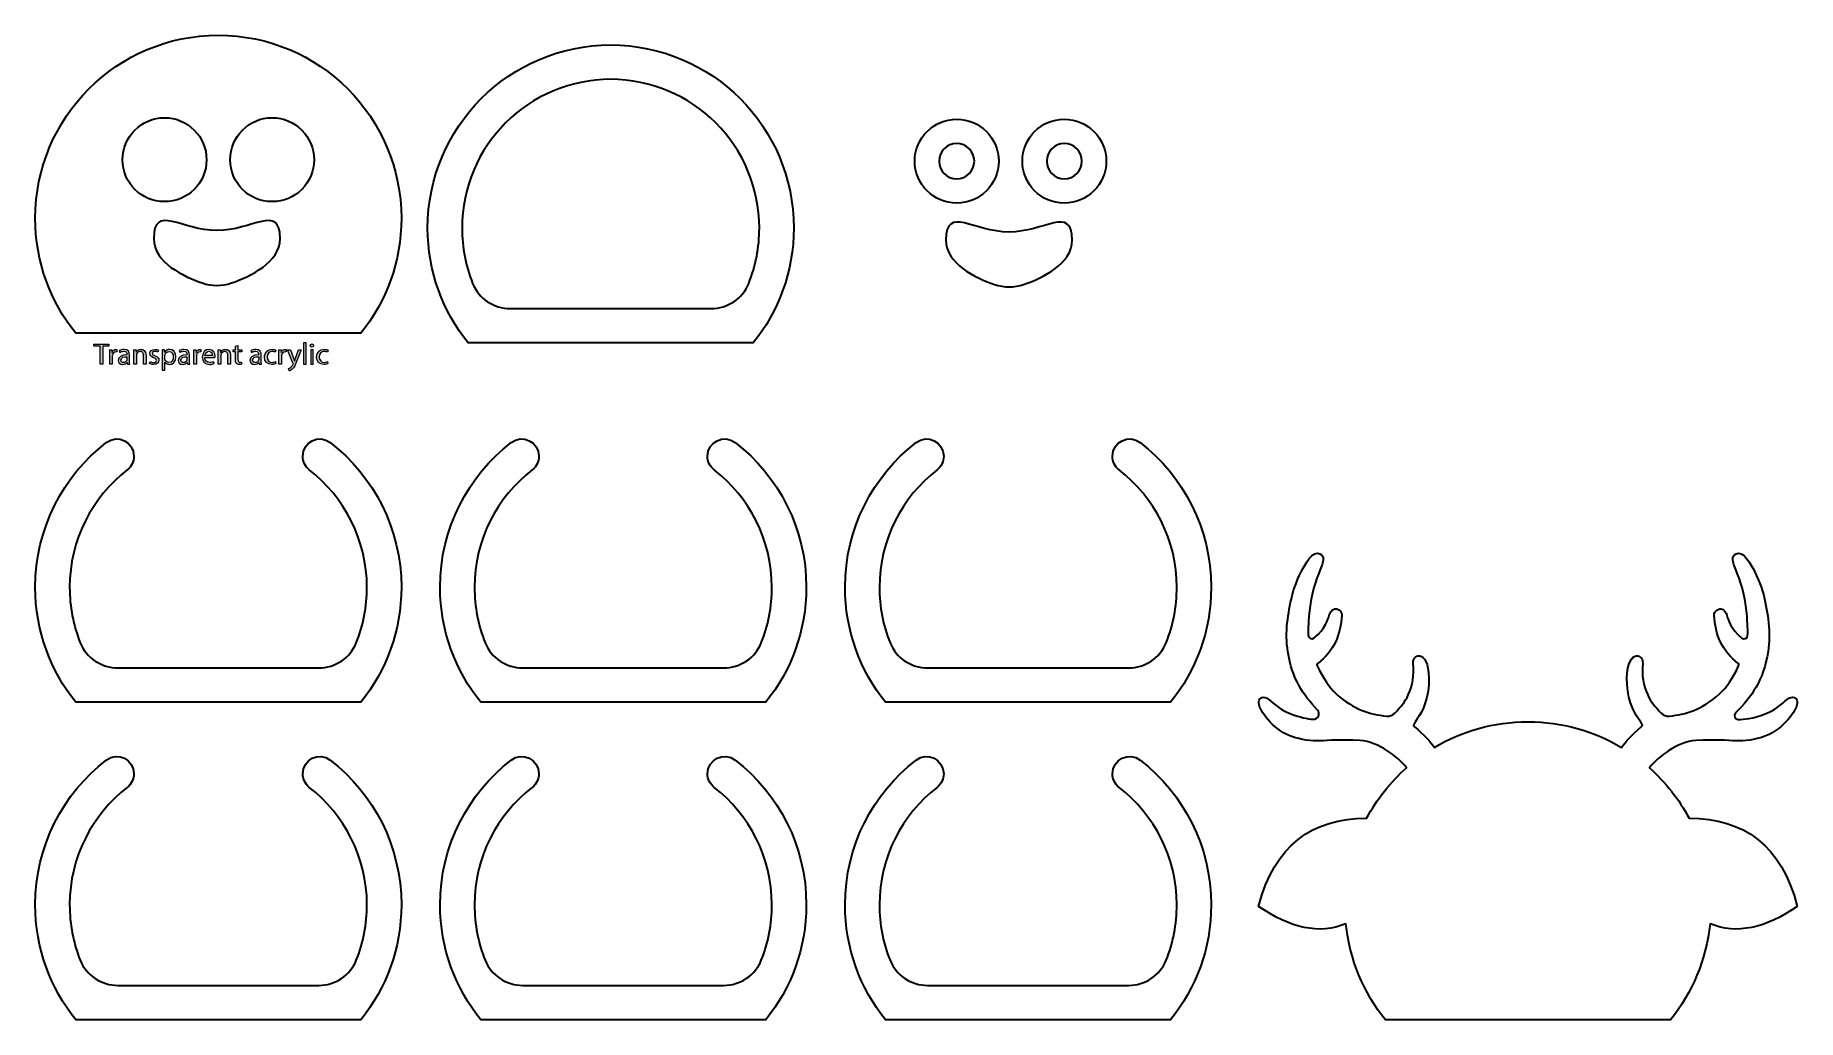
# Model space of a CAD drawing. Header units: inches. Extents: x 0.5 to 19.7, y -11.3 to -0.6.
import ezdxf

# ---------------------------------------------------------------- set-up
doc = ezdxf.new("R2010")
doc.units = ezdxf.units.IN
doc.header["$MEASUREMENT"] = 0
doc.layers.add('_U+0421_U+043B_U+043E_U+0439 1', color=7, linetype='Continuous')

# ---------------------------------------------------------------- blocks, each defined once
blk = doc.blocks.new('block 2')
at = {"layer": '_U+0421_U+043B_U+043E_U+0439 1', "lineweight": 0}
for points, knots in [([(1.506, -4.106), (1.506, -4.12), (1.507, -4.133), (1.509, -4.144), (1.509, -4.144), (1.483, -4.144), (1.483, -4.144), (1.483, -4.144), (1.48, -4.124), (1.48, -4.124), (1.48, -4.124), (1.479, -4.124), (1.479, -4.124), (1.471, -4.136), (1.454, -4.147), (1.431, -4.147), (1.399, -4.147), (1.383, -4.125), (1.383, -4.102), (1.383, -4.064), (1.417, -4.043), (1.478, -4.043), (1.478, -4.043), (1.478, -4.04), (1.478, -4.04), (1.478, -4.027), (1.474, -4.003), (1.442, -4.003), (1.427, -4.003), (1.412, -4.008), (1.401, -4.015), (1.401, -4.015), (1.394, -3.996), (1.394, -3.996), (1.407, -3.988), (1.426, -3.982), (1.446, -3.982), (1.494, -3.982), (1.506, -4.015), (1.506, -4.047), (1.506, -4.047), (1.506, -4.106), (1.506, -4.106)], [0, 0, 0, 0, 1, 1, 1, 2, 2, 2, 3, 3, 3, 4, 4, 4, 5, 5, 5, 6, 6, 6, 7, 7, 7, 8, 8, 8, 9, 9, 9, 10, 10, 10, 11, 11, 11, 12, 12, 12, 13, 13, 13, 14, 14, 14, 14]), ([(1.478, -4.063), (1.447, -4.062), (1.411, -4.068), (1.411, -4.099), (1.411, -4.117), (1.424, -4.126), (1.439, -4.126), (1.459, -4.126), (1.472, -4.113), (1.477, -4.1), (1.478, -4.097), (1.478, -4.094), (1.478, -4.091), (1.478, -4.091), (1.478, -4.063), (1.478, -4.063)], [0, 0, 0, 0, 1, 1, 1, 2, 2, 2, 3, 3, 3, 4, 4, 4, 5, 5, 5, 5])]:
    blk.add_open_spline(points, degree=3, knots=knots, dxfattribs=at)
blk = doc.blocks.new('block 3')
at = {"layer": '_U+0421_U+043B_U+043E_U+0439 1', "lineweight": 0}
for points, knots in [([(2.013, -4.062), (2.013, -4.119), (1.978, -4.147), (1.941, -4.147), (1.92, -4.147), (1.902, -4.138), (1.893, -4.123), (1.893, -4.123), (1.892, -4.123), (1.892, -4.123), (1.892, -4.123), (1.892, -4.209), (1.892, -4.209), (1.892, -4.209), (1.863, -4.209), (1.863, -4.209), (1.863, -4.209), (1.863, -4.037), (1.863, -4.037), (1.863, -4.017), (1.863, -4.001), (1.862, -3.986), (1.862, -3.986), (1.888, -3.986), (1.888, -3.986), (1.888, -3.986), (1.889, -4.013), (1.889, -4.013), (1.889, -4.013), (1.89, -4.013), (1.89, -4.013), (1.902, -3.994), (1.92, -3.982), (1.946, -3.982), (1.984, -3.982), (2.013, -4.014), (2.013, -4.062)], [0, 0, 0, 0, 1, 1, 1, 2, 2, 2, 3, 3, 3, 4, 4, 4, 5, 5, 5, 6, 6, 6, 7, 7, 7, 8, 8, 8, 9, 9, 9, 10, 10, 10, 11, 11, 11, 12, 12, 12, 12]), ([(1.984, -4.064), (1.984, -4.032), (1.968, -4.005), (1.937, -4.005), (1.918, -4.005), (1.899, -4.019), (1.894, -4.041), (1.893, -4.044), (1.892, -4.048), (1.892, -4.052), (1.892, -4.052), (1.892, -4.079), (1.892, -4.079), (1.892, -4.084), (1.893, -4.088), (1.893, -4.091), (1.898, -4.111), (1.916, -4.125), (1.936, -4.125), (1.967, -4.125), (1.984, -4.1), (1.984, -4.064)], [0, 0, 0, 0, 1, 1, 1, 2, 2, 2, 3, 3, 3, 4, 4, 4, 5, 5, 5, 6, 6, 6, 7, 7, 7, 7])]:
    blk.add_open_spline(points, degree=3, knots=knots, dxfattribs=at)
blk = doc.blocks.new('block 4')
at = {"layer": '_U+0421_U+043B_U+043E_U+0439 1', "lineweight": 0}
for points, knots in [([(2.161, -4.106), (2.161, -4.12), (2.161, -4.133), (2.163, -4.144), (2.163, -4.144), (2.137, -4.144), (2.137, -4.144), (2.137, -4.144), (2.135, -4.124), (2.135, -4.124), (2.135, -4.124), (2.134, -4.124), (2.134, -4.124), (2.125, -4.136), (2.108, -4.147), (2.085, -4.147), (2.053, -4.147), (2.037, -4.125), (2.037, -4.102), (2.037, -4.064), (2.071, -4.043), (2.132, -4.043), (2.132, -4.043), (2.132, -4.04), (2.132, -4.04), (2.132, -4.027), (2.129, -4.003), (2.096, -4.003), (2.081, -4.003), (2.066, -4.008), (2.055, -4.015), (2.055, -4.015), (2.048, -3.996), (2.048, -3.996), (2.062, -3.988), (2.08, -3.982), (2.1, -3.982), (2.149, -3.982), (2.161, -4.015), (2.161, -4.047), (2.161, -4.047), (2.161, -4.106), (2.161, -4.106)], [0, 0, 0, 0, 1, 1, 1, 2, 2, 2, 3, 3, 3, 4, 4, 4, 5, 5, 5, 6, 6, 6, 7, 7, 7, 8, 8, 8, 9, 9, 9, 10, 10, 10, 11, 11, 11, 12, 12, 12, 13, 13, 13, 14, 14, 14, 14]), ([(2.133, -4.063), (2.101, -4.062), (2.066, -4.068), (2.066, -4.099), (2.066, -4.117), (2.078, -4.126), (2.093, -4.126), (2.113, -4.126), (2.127, -4.113), (2.131, -4.1), (2.132, -4.097), (2.133, -4.094), (2.133, -4.091), (2.133, -4.091), (2.133, -4.063), (2.133, -4.063)], [0, 0, 0, 0, 1, 1, 1, 2, 2, 2, 3, 3, 3, 4, 4, 4, 5, 5, 5, 5])]:
    blk.add_open_spline(points, degree=3, knots=knots, dxfattribs=at)
blk = doc.blocks.new('block 5')
at = {"layer": '_U+0421_U+043B_U+043E_U+0439 1', "lineweight": 0}
for points, knots in [([(2.439, -4.057), (2.439, -4.062), (2.438, -4.067), (2.438, -4.07), (2.438, -4.07), (2.327, -4.07), (2.327, -4.07), (2.327, -4.109), (2.352, -4.125), (2.381, -4.125), (2.401, -4.125), (2.414, -4.121), (2.425, -4.117), (2.425, -4.117), (2.429, -4.137), (2.429, -4.137), (2.419, -4.142), (2.402, -4.147), (2.377, -4.147), (2.328, -4.147), (2.299, -4.115), (2.299, -4.067), (2.299, -4.02), (2.327, -3.982), (2.373, -3.982), (2.425, -3.982), (2.439, -4.027), (2.439, -4.057)], [0, 0, 0, 0, 1, 1, 1, 2, 2, 2, 3, 3, 3, 4, 4, 4, 5, 5, 5, 6, 6, 6, 7, 7, 7, 8, 8, 8, 9, 9, 9, 9]), ([(2.411, -4.049), (2.411, -4.031), (2.403, -4.003), (2.371, -4.003), (2.342, -4.003), (2.329, -4.029), (2.327, -4.049), (2.327, -4.049), (2.411, -4.049), (2.411, -4.049)], [0, 0, 0, 0, 1, 1, 1, 2, 2, 2, 3, 3, 3, 3])]:
    blk.add_open_spline(points, degree=3, knots=knots, dxfattribs=at)
blk = doc.blocks.new('block 6')
at = {"layer": '_U+0421_U+043B_U+043E_U+0439 1', "lineweight": 0}
for points, knots in [([(2.943, -4.106), (2.943, -4.12), (2.944, -4.133), (2.946, -4.144), (2.946, -4.144), (2.919, -4.144), (2.919, -4.144), (2.919, -4.144), (2.917, -4.124), (2.917, -4.124), (2.917, -4.124), (2.916, -4.124), (2.916, -4.124), (2.907, -4.136), (2.89, -4.147), (2.868, -4.147), (2.836, -4.147), (2.819, -4.125), (2.819, -4.102), (2.819, -4.064), (2.853, -4.043), (2.914, -4.043), (2.914, -4.043), (2.914, -4.04), (2.914, -4.04), (2.914, -4.027), (2.911, -4.003), (2.879, -4.003), (2.864, -4.003), (2.848, -4.008), (2.837, -4.015), (2.837, -4.015), (2.831, -3.996), (2.831, -3.996), (2.844, -3.988), (2.863, -3.982), (2.883, -3.982), (2.931, -3.982), (2.943, -4.015), (2.943, -4.047), (2.943, -4.047), (2.943, -4.106), (2.943, -4.106)], [0, 0, 0, 0, 1, 1, 1, 2, 2, 2, 3, 3, 3, 4, 4, 4, 5, 5, 5, 6, 6, 6, 7, 7, 7, 8, 8, 8, 9, 9, 9, 10, 10, 10, 11, 11, 11, 12, 12, 12, 13, 13, 13, 14, 14, 14, 14]), ([(2.915, -4.063), (2.884, -4.062), (2.848, -4.068), (2.848, -4.099), (2.848, -4.117), (2.861, -4.126), (2.875, -4.126), (2.896, -4.126), (2.909, -4.113), (2.913, -4.1), (2.914, -4.097), (2.915, -4.094), (2.915, -4.091), (2.915, -4.091), (2.915, -4.063), (2.915, -4.063)], [0, 0, 0, 0, 1, 1, 1, 2, 2, 2, 3, 3, 3, 4, 4, 4, 5, 5, 5, 5])]:
    blk.add_open_spline(points, degree=3, knots=knots, dxfattribs=at)

msp = doc.modelspace()

# ---------------------------------------------------------------- hatches: boundary and pattern name
at = {"layer": '_U+0421_U+043B_U+043E_U+0439 1', "true_color": 0x662d91}
h = msp.add_hatch(color=197, dxfattribs=at)
h.dxf.hatch_style = 2
h.paths.add_polyline_path([(1.118, -3.924), (1.281, -3.924), (1.281, -3.948), (1.214, -3.948), (1.214, -4.144), (1.185, -4.144), (1.185, -3.948), (1.118, -3.948)])
edge = h.paths.add_edge_path()
edge.add_spline(control_points=[(1.316, -4.017), (1.316, -4.017), (1.315, -4.017), (1.315, -4.017), (1.315, -4.017), (1.314, -3.986), (1.314, -3.986), (1.314, -3.986), (1.289, -3.986), (1.289, -3.986), (1.29, -4), (1.29, -4.016), (1.29, -4.035), (1.29, -4.035), (1.29, -4.144), (1.29, -4.144), (1.29, -4.144), (1.318, -4.144), (1.318, -4.144), (1.318, -4.144), (1.318, -4.06), (1.318, -4.06), (1.318, -4.055), (1.319, -4.05), (1.32, -4.046), (1.324, -4.025), (1.338, -4.009), (1.358, -4.009), (1.362, -4.009), (1.365, -4.01), (1.368, -4.01), (1.368, -4.01), (1.368, -3.983), (1.368, -3.983), (1.365, -3.982), (1.363, -3.982), (1.36, -3.982), (1.341, -3.982), (1.323, -3.995), (1.316, -4.017)], knot_values=[0, 0, 0, 0, 1, 1, 1, 2, 2, 2, 3, 3, 3, 4, 4, 4, 5, 5, 5, 6, 6, 6, 7, 7, 7, 8, 8, 8, 9, 9, 9, 10, 10, 10, 11, 11, 11, 12, 12, 12, 13, 13, 13, 13], degree=3, periodic=1)
edge = h.paths.add_edge_path()
edge.add_spline(control_points=[(1.506, -4.106), (1.506, -4.12), (1.507, -4.133), (1.509, -4.144), (1.509, -4.144), (1.483, -4.144), (1.483, -4.144), (1.483, -4.144), (1.48, -4.124), (1.48, -4.124), (1.48, -4.124), (1.479, -4.124), (1.479, -4.124), (1.471, -4.136), (1.454, -4.147), (1.431, -4.147), (1.399, -4.147), (1.383, -4.125), (1.383, -4.102), (1.383, -4.064), (1.417, -4.043), (1.478, -4.043), (1.478, -4.043), (1.478, -4.04), (1.478, -4.04), (1.478, -4.027), (1.474, -4.003), (1.442, -4.003), (1.427, -4.003), (1.412, -4.008), (1.401, -4.015), (1.401, -4.015), (1.394, -3.996), (1.394, -3.996), (1.407, -3.988), (1.426, -3.982), (1.446, -3.982), (1.494, -3.982), (1.506, -4.015), (1.506, -4.047), (1.506, -4.047), (1.506, -4.106), (1.506, -4.106)], knot_values=[0, 0, 0, 0, 1, 1, 1, 2, 2, 2, 3, 3, 3, 4, 4, 4, 5, 5, 5, 6, 6, 6, 7, 7, 7, 8, 8, 8, 9, 9, 9, 10, 10, 10, 11, 11, 11, 12, 12, 12, 13, 13, 13, 14, 14, 14, 14], degree=3, periodic=1)
edge = h.paths.add_edge_path()
edge.add_spline(control_points=[(1.478, -4.063), (1.447, -4.062), (1.411, -4.068), (1.411, -4.099), (1.411, -4.117), (1.424, -4.126), (1.439, -4.126), (1.459, -4.126), (1.472, -4.113), (1.477, -4.1), (1.478, -4.097), (1.478, -4.094), (1.478, -4.091), (1.478, -4.091), (1.478, -4.063), (1.478, -4.063)], knot_values=[0, 0, 0, 0, 1, 1, 1, 2, 2, 2, 3, 3, 3, 4, 4, 4, 5, 5, 5, 5], degree=3, periodic=1)
edge = h.paths.add_edge_path()
edge.add_spline(control_points=[(1.631, -3.982), (1.605, -3.982), (1.587, -3.997), (1.579, -4.012), (1.579, -4.012), (1.578, -4.012), (1.578, -4.012), (1.578, -4.012), (1.577, -3.986), (1.577, -3.986), (1.577, -3.986), (1.551, -3.986), (1.551, -3.986), (1.552, -3.999), (1.553, -4.012), (1.553, -4.028), (1.553, -4.028), (1.553, -4.144), (1.553, -4.144), (1.553, -4.144), (1.581, -4.144), (1.581, -4.144), (1.581, -4.144), (1.581, -4.049), (1.581, -4.049), (1.581, -4.044), (1.582, -4.039), (1.583, -4.035), (1.588, -4.019), (1.603, -4.006), (1.622, -4.006), (1.649, -4.006), (1.659, -4.027), (1.659, -4.053), (1.659, -4.053), (1.659, -4.144), (1.659, -4.144), (1.659, -4.144), (1.687, -4.144), (1.687, -4.144), (1.687, -4.144), (1.687, -4.049), (1.687, -4.049), (1.687, -3.995), (1.653, -3.982), (1.631, -3.982)], knot_values=[0, 0, 0, 0, 1, 1, 1, 2, 2, 2, 3, 3, 3, 4, 4, 4, 5, 5, 5, 6, 6, 6, 7, 7, 7, 8, 8, 8, 9, 9, 9, 10, 10, 10, 11, 11, 11, 12, 12, 12, 13, 13, 13, 14, 14, 14, 15, 15, 15, 15], degree=3, periodic=1)
edge = h.paths.add_edge_path()
edge.add_spline(control_points=[(1.785, -4.052), (1.764, -4.044), (1.755, -4.038), (1.755, -4.025), (1.755, -4.013), (1.764, -4.004), (1.781, -4.004), (1.796, -4.004), (1.808, -4.009), (1.814, -4.013), (1.814, -4.013), (1.821, -3.992), (1.821, -3.992), (1.812, -3.987), (1.798, -3.982), (1.782, -3.982), (1.748, -3.982), (1.728, -4.003), (1.728, -4.028), (1.728, -4.047), (1.741, -4.063), (1.769, -4.073), (1.791, -4.081), (1.799, -4.089), (1.799, -4.102), (1.799, -4.115), (1.789, -4.126), (1.768, -4.126), (1.754, -4.126), (1.739, -4.12), (1.73, -4.114), (1.73, -4.114), (1.723, -4.136), (1.723, -4.136), (1.734, -4.143), (1.75, -4.147), (1.767, -4.147), (1.805, -4.147), (1.827, -4.127), (1.827, -4.1), (1.827, -4.076), (1.812, -4.062), (1.785, -4.052)], knot_values=[0, 0, 0, 0, 1, 1, 1, 2, 2, 2, 3, 3, 3, 4, 4, 4, 5, 5, 5, 6, 6, 6, 7, 7, 7, 8, 8, 8, 9, 9, 9, 10, 10, 10, 11, 11, 11, 12, 12, 12, 13, 13, 13, 14, 14, 14, 14], degree=3, periodic=1)
edge = h.paths.add_edge_path()
edge.add_spline(control_points=[(2.013, -4.062), (2.013, -4.119), (1.978, -4.147), (1.941, -4.147), (1.92, -4.147), (1.902, -4.138), (1.893, -4.123), (1.893, -4.123), (1.892, -4.123), (1.892, -4.123), (1.892, -4.123), (1.892, -4.209), (1.892, -4.209), (1.892, -4.209), (1.863, -4.209), (1.863, -4.209), (1.863, -4.209), (1.863, -4.037), (1.863, -4.037), (1.863, -4.017), (1.863, -4.001), (1.862, -3.986), (1.862, -3.986), (1.888, -3.986), (1.888, -3.986), (1.888, -3.986), (1.889, -4.013), (1.889, -4.013), (1.889, -4.013), (1.89, -4.013), (1.89, -4.013), (1.902, -3.994), (1.92, -3.982), (1.946, -3.982), (1.984, -3.982), (2.013, -4.014), (2.013, -4.062)], knot_values=[0, 0, 0, 0, 1, 1, 1, 2, 2, 2, 3, 3, 3, 4, 4, 4, 5, 5, 5, 6, 6, 6, 7, 7, 7, 8, 8, 8, 9, 9, 9, 10, 10, 10, 11, 11, 11, 12, 12, 12, 12], degree=3, periodic=1)
edge = h.paths.add_edge_path()
edge.add_spline(control_points=[(1.984, -4.064), (1.984, -4.032), (1.968, -4.005), (1.937, -4.005), (1.918, -4.005), (1.899, -4.019), (1.894, -4.041), (1.893, -4.044), (1.892, -4.048), (1.892, -4.052), (1.892, -4.052), (1.892, -4.079), (1.892, -4.079), (1.892, -4.084), (1.893, -4.088), (1.893, -4.091), (1.898, -4.111), (1.916, -4.125), (1.936, -4.125), (1.967, -4.125), (1.984, -4.1), (1.984, -4.064)], knot_values=[0, 0, 0, 0, 1, 1, 1, 2, 2, 2, 3, 3, 3, 4, 4, 4, 5, 5, 5, 6, 6, 6, 7, 7, 7, 7], degree=3, periodic=1)
edge = h.paths.add_edge_path()
edge.add_spline(control_points=[(2.161, -4.106), (2.161, -4.12), (2.161, -4.133), (2.163, -4.144), (2.163, -4.144), (2.137, -4.144), (2.137, -4.144), (2.137, -4.144), (2.135, -4.124), (2.135, -4.124), (2.135, -4.124), (2.134, -4.124), (2.134, -4.124), (2.125, -4.136), (2.108, -4.147), (2.085, -4.147), (2.053, -4.147), (2.037, -4.125), (2.037, -4.102), (2.037, -4.064), (2.071, -4.043), (2.132, -4.043), (2.132, -4.043), (2.132, -4.04), (2.132, -4.04), (2.132, -4.027), (2.129, -4.003), (2.096, -4.003), (2.081, -4.003), (2.066, -4.008), (2.055, -4.015), (2.055, -4.015), (2.048, -3.996), (2.048, -3.996), (2.062, -3.988), (2.08, -3.982), (2.1, -3.982), (2.149, -3.982), (2.161, -4.015), (2.161, -4.047), (2.161, -4.047), (2.161, -4.106), (2.161, -4.106)], knot_values=[0, 0, 0, 0, 1, 1, 1, 2, 2, 2, 3, 3, 3, 4, 4, 4, 5, 5, 5, 6, 6, 6, 7, 7, 7, 8, 8, 8, 9, 9, 9, 10, 10, 10, 11, 11, 11, 12, 12, 12, 13, 13, 13, 14, 14, 14, 14], degree=3, periodic=1)
edge = h.paths.add_edge_path()
edge.add_spline(control_points=[(2.133, -4.063), (2.101, -4.062), (2.066, -4.068), (2.066, -4.099), (2.066, -4.117), (2.078, -4.126), (2.093, -4.126), (2.113, -4.126), (2.127, -4.113), (2.131, -4.1), (2.132, -4.097), (2.133, -4.094), (2.133, -4.091), (2.133, -4.091), (2.133, -4.063), (2.133, -4.063)], knot_values=[0, 0, 0, 0, 1, 1, 1, 2, 2, 2, 3, 3, 3, 4, 4, 4, 5, 5, 5, 5], degree=3, periodic=1)
edge = h.paths.add_edge_path()
edge.add_spline(control_points=[(2.233, -4.017), (2.233, -4.017), (2.232, -4.017), (2.232, -4.017), (2.232, -4.017), (2.231, -3.986), (2.231, -3.986), (2.231, -3.986), (2.206, -3.986), (2.206, -3.986), (2.207, -4), (2.207, -4.016), (2.207, -4.035), (2.207, -4.035), (2.207, -4.144), (2.207, -4.144), (2.207, -4.144), (2.235, -4.144), (2.235, -4.144), (2.235, -4.144), (2.235, -4.06), (2.235, -4.06), (2.235, -4.055), (2.236, -4.05), (2.237, -4.046), (2.241, -4.025), (2.255, -4.009), (2.275, -4.009), (2.279, -4.009), (2.282, -4.01), (2.285, -4.01), (2.285, -4.01), (2.285, -3.983), (2.285, -3.983), (2.282, -3.982), (2.28, -3.982), (2.277, -3.982), (2.258, -3.982), (2.24, -3.995), (2.233, -4.017)], knot_values=[0, 0, 0, 0, 1, 1, 1, 2, 2, 2, 3, 3, 3, 4, 4, 4, 5, 5, 5, 6, 6, 6, 7, 7, 7, 8, 8, 8, 9, 9, 9, 10, 10, 10, 11, 11, 11, 12, 12, 12, 13, 13, 13, 13], degree=3, periodic=1)
edge = h.paths.add_edge_path()
edge.add_spline(control_points=[(2.439, -4.057), (2.439, -4.062), (2.438, -4.067), (2.438, -4.07), (2.438, -4.07), (2.327, -4.07), (2.327, -4.07), (2.327, -4.109), (2.352, -4.125), (2.381, -4.125), (2.401, -4.125), (2.414, -4.121), (2.425, -4.117), (2.425, -4.117), (2.429, -4.137), (2.429, -4.137), (2.419, -4.142), (2.402, -4.147), (2.377, -4.147), (2.328, -4.147), (2.299, -4.115), (2.299, -4.067), (2.299, -4.02), (2.327, -3.982), (2.373, -3.982), (2.425, -3.982), (2.439, -4.027), (2.439, -4.057)], knot_values=[0, 0, 0, 0, 1, 1, 1, 2, 2, 2, 3, 3, 3, 4, 4, 4, 5, 5, 5, 6, 6, 6, 7, 7, 7, 8, 8, 8, 9, 9, 9, 9], degree=3, periodic=1)
edge = h.paths.add_edge_path()
edge.add_spline(control_points=[(2.411, -4.049), (2.411, -4.031), (2.403, -4.003), (2.371, -4.003), (2.342, -4.003), (2.329, -4.029), (2.327, -4.049), (2.327, -4.049), (2.411, -4.049), (2.411, -4.049)], knot_values=[0, 0, 0, 0, 1, 1, 1, 2, 2, 2, 3, 3, 3, 3], degree=3, periodic=1)
edge = h.paths.add_edge_path()
edge.add_spline(control_points=[(2.553, -3.982), (2.527, -3.982), (2.509, -3.997), (2.501, -4.012), (2.501, -4.012), (2.5, -4.012), (2.5, -4.012), (2.5, -4.012), (2.498, -3.986), (2.498, -3.986), (2.498, -3.986), (2.473, -3.986), (2.473, -3.986), (2.474, -3.999), (2.474, -4.012), (2.474, -4.028), (2.474, -4.028), (2.474, -4.144), (2.474, -4.144), (2.474, -4.144), (2.503, -4.144), (2.503, -4.144), (2.503, -4.144), (2.503, -4.049), (2.503, -4.049), (2.503, -4.044), (2.504, -4.039), (2.505, -4.035), (2.51, -4.019), (2.525, -4.006), (2.544, -4.006), (2.571, -4.006), (2.58, -4.027), (2.58, -4.053), (2.58, -4.053), (2.58, -4.144), (2.58, -4.144), (2.58, -4.144), (2.609, -4.144), (2.609, -4.144), (2.609, -4.144), (2.609, -4.049), (2.609, -4.049), (2.609, -3.995), (2.575, -3.982), (2.553, -3.982)], knot_values=[0, 0, 0, 0, 1, 1, 1, 2, 2, 2, 3, 3, 3, 4, 4, 4, 5, 5, 5, 6, 6, 6, 7, 7, 7, 8, 8, 8, 9, 9, 9, 10, 10, 10, 11, 11, 11, 12, 12, 12, 13, 13, 13, 14, 14, 14, 15, 15, 15, 15], degree=3, periodic=1)
edge = h.paths.add_edge_path()
edge.add_spline(control_points=[(2.689, -3.94), (2.689, -3.94), (2.661, -3.948), (2.661, -3.948), (2.661, -3.948), (2.661, -3.986), (2.661, -3.986), (2.661, -3.986), (2.636, -3.986), (2.636, -3.986), (2.636, -3.986), (2.636, -4.008), (2.636, -4.008), (2.636, -4.008), (2.661, -4.008), (2.661, -4.008), (2.661, -4.008), (2.661, -4.094), (2.661, -4.094), (2.661, -4.112), (2.664, -4.127), (2.672, -4.135), (2.679, -4.143), (2.69, -4.147), (2.703, -4.147), (2.714, -4.147), (2.723, -4.145), (2.729, -4.143), (2.729, -4.143), (2.727, -4.122), (2.727, -4.122), (2.724, -4.123), (2.718, -4.124), (2.711, -4.124), (2.695, -4.124), (2.689, -4.112), (2.689, -4.093), (2.689, -4.093), (2.689, -4.008), (2.689, -4.008), (2.689, -4.008), (2.73, -4.008), (2.73, -4.008), (2.73, -4.008), (2.73, -3.986), (2.73, -3.986), (2.73, -3.986), (2.689, -3.986), (2.689, -3.986), (2.689, -3.986), (2.689, -3.94), (2.689, -3.94)], knot_values=[0, 0, 0, 0, 1, 1, 1, 2, 2, 2, 3, 3, 3, 4, 4, 4, 5, 5, 5, 6, 6, 6, 7, 7, 7, 8, 8, 8, 9, 9, 9, 10, 10, 10, 11, 11, 11, 12, 12, 12, 13, 13, 13, 14, 14, 14, 15, 15, 15, 16, 16, 16, 17, 17, 17, 17], degree=3, periodic=1)
edge = h.paths.add_edge_path()
edge.add_spline(control_points=[(2.943, -4.106), (2.943, -4.12), (2.944, -4.133), (2.946, -4.144), (2.946, -4.144), (2.919, -4.144), (2.919, -4.144), (2.919, -4.144), (2.917, -4.124), (2.917, -4.124), (2.917, -4.124), (2.916, -4.124), (2.916, -4.124), (2.907, -4.136), (2.89, -4.147), (2.868, -4.147), (2.836, -4.147), (2.819, -4.125), (2.819, -4.102), (2.819, -4.064), (2.853, -4.043), (2.914, -4.043), (2.914, -4.043), (2.914, -4.04), (2.914, -4.04), (2.914, -4.027), (2.911, -4.003), (2.879, -4.003), (2.864, -4.003), (2.848, -4.008), (2.837, -4.015), (2.837, -4.015), (2.831, -3.996), (2.831, -3.996), (2.844, -3.988), (2.863, -3.982), (2.883, -3.982), (2.931, -3.982), (2.943, -4.015), (2.943, -4.047), (2.943, -4.047), (2.943, -4.106), (2.943, -4.106)], knot_values=[0, 0, 0, 0, 1, 1, 1, 2, 2, 2, 3, 3, 3, 4, 4, 4, 5, 5, 5, 6, 6, 6, 7, 7, 7, 8, 8, 8, 9, 9, 9, 10, 10, 10, 11, 11, 11, 12, 12, 12, 13, 13, 13, 14, 14, 14, 14], degree=3, periodic=1)
edge = h.paths.add_edge_path()
edge.add_spline(control_points=[(2.915, -4.063), (2.884, -4.062), (2.848, -4.068), (2.848, -4.099), (2.848, -4.117), (2.861, -4.126), (2.875, -4.126), (2.896, -4.126), (2.909, -4.113), (2.913, -4.1), (2.914, -4.097), (2.915, -4.094), (2.915, -4.091), (2.915, -4.091), (2.915, -4.063), (2.915, -4.063)], knot_values=[0, 0, 0, 0, 1, 1, 1, 2, 2, 2, 3, 3, 3, 4, 4, 4, 5, 5, 5, 5], degree=3, periodic=1)
edge = h.paths.add_edge_path()
edge.add_spline(control_points=[(3.063, -4.005), (3.079, -4.005), (3.089, -4.009), (3.096, -4.013), (3.096, -4.013), (3.103, -3.991), (3.103, -3.991), (3.095, -3.987), (3.08, -3.982), (3.063, -3.982), (3.011, -3.982), (2.978, -4.018), (2.978, -4.066), (2.978, -4.115), (3.009, -4.147), (3.057, -4.147), (3.078, -4.147), (3.095, -4.142), (3.102, -4.138), (3.102, -4.138), (3.097, -4.116), (3.097, -4.116), (3.089, -4.12), (3.078, -4.124), (3.062, -4.124), (3.03, -4.124), (3.007, -4.102), (3.007, -4.065), (3.007, -4.032), (3.027, -4.005), (3.063, -4.005)], knot_values=[0, 0, 0, 0, 1, 1, 1, 2, 2, 2, 3, 3, 3, 4, 4, 4, 5, 5, 5, 6, 6, 6, 7, 7, 7, 8, 8, 8, 9, 9, 9, 10, 10, 10, 10], degree=3, periodic=1)
edge = h.paths.add_edge_path()
edge.add_spline(control_points=[(3.162, -4.017), (3.162, -4.017), (3.161, -4.017), (3.161, -4.017), (3.161, -4.017), (3.16, -3.986), (3.16, -3.986), (3.16, -3.986), (3.134, -3.986), (3.134, -3.986), (3.135, -4), (3.136, -4.016), (3.136, -4.035), (3.136, -4.035), (3.136, -4.144), (3.136, -4.144), (3.136, -4.144), (3.164, -4.144), (3.164, -4.144), (3.164, -4.144), (3.164, -4.06), (3.164, -4.06), (3.164, -4.055), (3.165, -4.05), (3.165, -4.046), (3.169, -4.025), (3.184, -4.009), (3.204, -4.009), (3.208, -4.009), (3.211, -4.01), (3.214, -4.01), (3.214, -4.01), (3.214, -3.983), (3.214, -3.983), (3.211, -3.982), (3.209, -3.982), (3.206, -3.982), (3.186, -3.982), (3.169, -3.995), (3.162, -4.017)], knot_values=[0, 0, 0, 0, 1, 1, 1, 2, 2, 2, 3, 3, 3, 4, 4, 4, 5, 5, 5, 6, 6, 6, 7, 7, 7, 8, 8, 8, 9, 9, 9, 10, 10, 10, 11, 11, 11, 12, 12, 12, 13, 13, 13, 13], degree=3, periodic=1)
edge = h.paths.add_edge_path()
edge.add_spline(control_points=[(3.317, -4.078), (3.313, -4.09), (3.31, -4.102), (3.307, -4.111), (3.307, -4.111), (3.306, -4.111), (3.306, -4.111), (3.303, -4.102), (3.299, -4.09), (3.296, -4.079), (3.296, -4.079), (3.261, -3.986), (3.261, -3.986), (3.261, -3.986), (3.23, -3.986), (3.23, -3.986), (3.23, -3.986), (3.288, -4.131), (3.288, -4.131), (3.29, -4.135), (3.29, -4.137), (3.29, -4.139), (3.29, -4.141), (3.289, -4.143), (3.288, -4.146), (3.281, -4.161), (3.272, -4.172), (3.264, -4.178), (3.255, -4.185), (3.246, -4.19), (3.239, -4.192), (3.239, -4.192), (3.246, -4.216), (3.246, -4.216), (3.253, -4.215), (3.267, -4.21), (3.281, -4.197), (3.301, -4.18), (3.315, -4.153), (3.335, -4.098), (3.335, -4.098), (3.379, -3.986), (3.379, -3.986), (3.379, -3.986), (3.348, -3.986), (3.348, -3.986), (3.348, -3.986), (3.317, -4.078), (3.317, -4.078)], knot_values=[0, 0, 0, 0, 1, 1, 1, 2, 2, 2, 3, 3, 3, 4, 4, 4, 5, 5, 5, 6, 6, 6, 7, 7, 7, 8, 8, 8, 9, 9, 9, 10, 10, 10, 11, 11, 11, 12, 12, 12, 13, 13, 13, 14, 14, 14, 15, 15, 15, 16, 16, 16, 16], degree=3, periodic=1)
h.paths.add_polyline_path([(3.405, -4.144), (3.433, -4.144), (3.433, -3.912), (3.405, -3.912)])
edge = h.paths.add_edge_path()
edge.add_spline(control_points=[(3.496, -3.923), (3.486, -3.923), (3.478, -3.931), (3.478, -3.941), (3.478, -3.951), (3.485, -3.959), (3.496, -3.959), (3.507, -3.959), (3.514, -3.951), (3.514, -3.941), (3.514, -3.931), (3.507, -3.923), (3.496, -3.923)], knot_values=[0, 0, 0, 0, 1, 1, 1, 2, 2, 2, 3, 3, 3, 4, 4, 4, 4], degree=3, periodic=1)
h.paths.add_polyline_path([(3.482, -4.144), (3.511, -4.144), (3.511, -3.986), (3.482, -3.986)])
edge = h.paths.add_edge_path()
edge.add_spline(control_points=[(3.631, -4.124), (3.599, -4.124), (3.576, -4.102), (3.576, -4.065), (3.576, -4.032), (3.596, -4.005), (3.632, -4.005), (3.647, -4.005), (3.658, -4.009), (3.665, -4.013), (3.665, -4.013), (3.672, -3.991), (3.672, -3.991), (3.664, -3.987), (3.649, -3.982), (3.632, -3.982), (3.58, -3.982), (3.547, -4.018), (3.547, -4.066), (3.547, -4.115), (3.578, -4.147), (3.626, -4.147), (3.647, -4.147), (3.664, -4.142), (3.671, -4.138), (3.671, -4.138), (3.666, -4.116), (3.666, -4.116), (3.658, -4.12), (3.647, -4.124), (3.631, -4.124)], knot_values=[0, 0, 0, 0, 1, 1, 1, 2, 2, 2, 3, 3, 3, 4, 4, 4, 5, 5, 5, 6, 6, 6, 7, 7, 7, 8, 8, 8, 9, 9, 9, 10, 10, 10, 10], degree=3, periodic=1)

# ---------------------------------------------------------------- linework, layer by layer
at = {"layer": '_U+0421_U+043B_U+043E_U+0439 1', "lineweight": 0}
for points in [[(1.118, -3.924), (1.281, -3.924), (1.281, -3.948), (1.214, -3.948), (1.214, -4.144), (1.185, -4.144), (1.185, -3.948), (1.118, -3.948), (1.118, -3.924)], [(3.405, -4.144), (3.433, -4.144), (3.433, -3.912), (3.405, -3.912), (3.405, -4.144)], [(3.482, -4.144), (3.511, -4.144), (3.511, -3.986), (3.482, -3.986), (3.482, -4.144)]]:
    msp.add_lwpolyline(points, dxfattribs=at)
at = {"layer": '_U+0421_U+043B_U+043E_U+0439 1', "color": 197, "lineweight": 35, "true_color": 0x662d91}
msp.add_open_spline([(2.475, -0.556), (1.372, -0.556), (0.478, -1.45), (0.478, -2.553), (0.478, -3.028), (0.644, -3.464), (0.92, -3.806), (0.92, -3.806), (4.029, -3.806), (4.029, -3.806), (4.306, -3.464), (4.471, -3.028), (4.471, -2.553), (4.471, -1.45), (3.577, -0.556), (2.475, -0.556)], degree=3, knots=[0, 0, 0, 0, 1, 1, 1, 2, 2, 2, 3, 3, 3, 4, 4, 4, 5, 5, 5, 5], dxfattribs=at)
at = {"layer": '_U+0421_U+043B_U+043E_U+0439 1', "color": 242, "lineweight": 35, "true_color": 0xc1272d}
for points, knots in [([(6.754, -0.662), (5.652, -0.662), (4.758, -1.556), (4.758, -2.659), (4.758, -3.133), (4.923, -3.569), (5.2, -3.912), (5.2, -3.912), (8.309, -3.912), (8.309, -3.912), (8.585, -3.569), (8.751, -3.133), (8.751, -2.659), (8.751, -1.556), (7.857, -0.662), (6.754, -0.662)], [0, 0, 0, 0, 1, 1, 1, 2, 2, 2, 3, 3, 3, 4, 4, 4, 5, 5, 5, 5]), ([(7.85, -3.537), (7.85, -3.537), (5.658, -3.537), (5.658, -3.537), (5.479, -3.537), (5.316, -3.43), (5.249, -3.264), (5.172, -3.074), (5.133, -2.87), (5.133, -2.659), (5.133, -1.764), (5.86, -1.037), (6.754, -1.037), (7.649, -1.037), (8.376, -1.764), (8.376, -2.659), (8.376, -2.87), (8.337, -3.074), (8.26, -3.264), (8.193, -3.43), (8.03, -3.537), (7.85, -3.537)], [0, 0, 0, 0, 1, 1, 1, 2, 2, 2, 3, 3, 3, 4, 4, 4, 5, 5, 5, 6, 6, 6, 7, 7, 7, 7]), ([(10.529, -1.472), (10.276, -1.472), (10.071, -1.677), (10.071, -1.929), (10.071, -2.182), (10.276, -2.387), (10.529, -2.387), (10.782, -2.387), (10.987, -2.182), (10.987, -1.929), (10.987, -1.677), (10.782, -1.472), (10.529, -1.472)], [0, 0, 0, 0, 1, 1, 1, 2, 2, 2, 3, 3, 3, 4, 4, 4, 4]), ([(11.702, -1.472), (11.45, -1.472), (11.245, -1.677), (11.245, -1.929), (11.245, -2.182), (11.45, -2.387), (11.702, -2.387), (11.955, -2.387), (12.16, -2.182), (12.16, -1.929), (12.16, -1.677), (11.955, -1.472), (11.702, -1.472)], [0, 0, 0, 0, 1, 1, 1, 2, 2, 2, 3, 3, 3, 4, 4, 4, 4]), ([(10.411, -2.789), (10.411, -2.408), (10.719, -2.703), (11.1, -2.703), (11.481, -2.703), (11.789, -2.408), (11.789, -2.789), (11.789, -3.051), (11.463, -3.204), (11.259, -3.274), (11.156, -3.31), (11.044, -3.31), (10.941, -3.274), (10.737, -3.204), (10.411, -3.051), (10.411, -2.789)], [0, 0, 0, 0, 1, 1, 1, 2, 2, 2, 3, 3, 3, 4, 4, 4, 5, 5, 5, 5]), ([(3.395, -5.148), (3.395, -5.148), (3.395, -5.148), (3.395, -5.148), (3.395, -5.206), (3.421, -5.26), (3.467, -5.296), (3.85, -5.593), (4.096, -6.057), (4.096, -6.577), (4.096, -6.789), (4.057, -6.993), (3.98, -7.183), (3.913, -7.349), (3.75, -7.456), (3.571, -7.456), (3.571, -7.456), (1.379, -7.456), (1.379, -7.456), (1.199, -7.456), (1.036, -7.349), (0.969, -7.183), (0.892, -6.993), (0.853, -6.789), (0.853, -6.577), (0.853, -6.057), (1.1, -5.593), (1.482, -5.296), (1.528, -5.26), (1.554, -5.206), (1.554, -5.148), (1.554, -5.148), (1.554, -5.148), (1.554, -5.148), (1.554, -4.992), (1.376, -4.903), (1.253, -4.998), (0.781, -5.363), (0.478, -5.935), (0.478, -6.577), (0.478, -7.052), (0.644, -7.488), (0.92, -7.831), (0.92, -7.831), (4.029, -7.831), (4.029, -7.831), (4.306, -7.488), (4.471, -7.052), (4.471, -6.577), (4.471, -5.935), (4.168, -5.363), (3.696, -4.998), (3.573, -4.903), (3.395, -4.992), (3.395, -5.148)], [0, 0, 0, 0, 1, 1, 1, 2, 2, 2, 3, 3, 3, 4, 4, 4, 5, 5, 5, 6, 6, 6, 7, 7, 7, 8, 8, 8, 9, 9, 9, 10, 10, 10, 11, 11, 11, 12, 12, 12, 13, 13, 13, 14, 14, 14, 15, 15, 15, 16, 16, 16, 17, 17, 17, 18, 18, 18, 18]), ([(7.811, -5.148), (7.811, -5.148), (7.811, -5.148), (7.811, -5.148), (7.811, -5.206), (7.838, -5.26), (7.883, -5.296), (8.266, -5.593), (8.513, -6.057), (8.513, -6.577), (8.513, -6.789), (8.473, -6.993), (8.397, -7.183), (8.33, -7.349), (8.166, -7.456), (7.987, -7.456), (7.987, -7.456), (5.795, -7.456), (5.795, -7.456), (5.616, -7.456), (5.452, -7.349), (5.385, -7.183), (5.309, -6.993), (5.269, -6.789), (5.269, -6.577), (5.269, -6.057), (5.516, -5.593), (5.899, -5.296), (5.944, -5.26), (5.971, -5.206), (5.971, -5.148), (5.971, -5.148), (5.971, -5.148), (5.971, -5.148), (5.971, -4.992), (5.792, -4.903), (5.67, -4.998), (5.198, -5.363), (4.894, -5.935), (4.894, -6.577), (4.894, -7.052), (5.06, -7.488), (5.337, -7.831), (5.337, -7.831), (8.445, -7.831), (8.445, -7.831), (8.722, -7.488), (8.888, -7.052), (8.888, -6.577), (8.888, -5.935), (8.584, -5.363), (8.113, -4.998), (7.99, -4.903), (7.811, -4.992), (7.811, -5.148)], [0, 0, 0, 0, 1, 1, 1, 2, 2, 2, 3, 3, 3, 4, 4, 4, 5, 5, 5, 6, 6, 6, 7, 7, 7, 8, 8, 8, 9, 9, 9, 10, 10, 10, 11, 11, 11, 12, 12, 12, 13, 13, 13, 14, 14, 14, 15, 15, 15, 16, 16, 16, 17, 17, 17, 18, 18, 18, 18]), ([(12.228, -5.148), (12.228, -5.148), (12.228, -5.148), (12.228, -5.148), (12.228, -5.206), (12.254, -5.26), (12.3, -5.296), (12.682, -5.593), (12.929, -6.057), (12.929, -6.577), (12.929, -6.789), (12.89, -6.993), (12.813, -7.183), (12.746, -7.349), (12.583, -7.456), (12.404, -7.456), (12.404, -7.456), (10.211, -7.456), (10.211, -7.456), (10.032, -7.456), (9.869, -7.349), (9.802, -7.183), (9.725, -6.993), (9.686, -6.789), (9.686, -6.577), (9.686, -6.057), (9.933, -5.593), (10.315, -5.296), (10.361, -5.26), (10.387, -5.206), (10.387, -5.148), (10.387, -5.148), (10.387, -5.148), (10.387, -5.148), (10.387, -4.992), (10.209, -4.903), (10.086, -4.998), (9.614, -5.363), (9.311, -5.935), (9.311, -6.577), (9.311, -7.052), (9.476, -7.488), (9.753, -7.831), (9.753, -7.831), (12.862, -7.831), (12.862, -7.831), (13.139, -7.488), (13.304, -7.052), (13.304, -6.577), (13.304, -5.935), (13.001, -5.363), (12.529, -4.998), (12.406, -4.903), (12.228, -4.992), (12.228, -5.148)], [0, 0, 0, 0, 1, 1, 1, 2, 2, 2, 3, 3, 3, 4, 4, 4, 5, 5, 5, 6, 6, 6, 7, 7, 7, 8, 8, 8, 9, 9, 9, 10, 10, 10, 11, 11, 11, 12, 12, 12, 13, 13, 13, 14, 14, 14, 15, 15, 15, 16, 16, 16, 17, 17, 17, 18, 18, 18, 18]), ([(19.697, -10.057), (19.524, -9.389), (19.114, -9.096), (18.519, -9.096), (18.407, -8.888), (18.26, -8.702), (18.084, -8.546), (18.184, -8.421), (18.386, -8.263), (18.591, -8.249), (19.024, -8.222), (19.074, -8.301), (19.356, -8.196), (19.546, -8.125), (19.687, -7.923), (19.697, -7.841), (19.702, -7.792), (19.664, -7.758), (19.607, -7.788), (19.55, -7.819), (19.493, -7.904), (19.346, -7.958), (19.214, -8.007), (19.117, -8.02), (19.053, -8.019), (19.016, -8.018), (18.998, -7.974), (19.024, -7.948), (19.2, -7.771), (19.327, -7.595), (19.379, -7.279), (19.413, -7.067), (19.377, -6.86), (19.332, -6.668), (19.303, -6.542), (19.143, -6.149), (19.032, -6.211), (18.915, -6.275), (19.108, -6.419), (19.146, -6.858), (19.156, -6.98), (19.158, -7.056), (19.156, -7.102), (19.155, -7.135), (19.117, -7.152), (19.092, -7.131), (18.969, -7.028), (18.941, -6.928), (18.928, -6.882), (18.91, -6.82), (18.871, -6.804), (18.84, -6.814), (18.808, -6.824), (18.788, -6.862), (18.79, -6.882), (18.802, -7.094), (18.878, -7.275), (19.054, -7.408), (19.062, -7.415), (19.065, -7.417), (19.057, -7.434), (18.993, -7.572), (18.929, -7.666), (18.85, -7.738), (18.653, -7.918), (18.481, -7.961), (18.303, -7.982), (18.267, -7.986), (18.236, -7.974), (18.209, -7.946), (18.152, -7.886), (18.099, -7.826), (18.066, -7.75), (18.016, -7.637), (18, -7.547), (18.011, -7.403), (18.02, -7.293), (17.821, -7.245), (17.841, -7.636), (17.852, -7.843), (17.939, -7.972), (17.986, -8.042), (18.013, -8.083), (18.014, -8.082), (17.999, -8.095), (17.891, -8.189), (17.829, -8.255), (17.779, -8.323), (17.481, -8.146), (17.132, -8.044), (16.76, -8.044), (16.387, -8.044), (16.039, -8.146), (15.74, -8.323), (15.69, -8.255), (15.628, -8.189), (15.52, -8.095), (15.505, -8.082), (15.506, -8.083), (15.534, -8.042), (15.58, -7.972), (15.667, -7.843), (15.678, -7.636), (15.698, -7.245), (15.499, -7.293), (15.508, -7.403), (15.52, -7.547), (15.504, -7.637), (15.454, -7.75), (15.42, -7.826), (15.367, -7.886), (15.311, -7.946), (15.284, -7.974), (15.252, -7.986), (15.216, -7.982), (15.038, -7.961), (14.866, -7.918), (14.669, -7.738), (14.591, -7.666), (14.527, -7.572), (14.462, -7.434), (14.454, -7.417), (14.457, -7.415), (14.466, -7.408), (14.641, -7.275), (14.717, -7.094), (14.73, -6.882), (14.734, -6.82), (14.626, -6.761), (14.592, -6.882), (14.579, -6.928), (14.551, -7.027), (14.429, -7.13), (14.404, -7.151), (14.365, -7.134), (14.363, -7.101), (14.362, -7.054), (14.363, -6.979), (14.374, -6.858), (14.412, -6.419), (14.605, -6.275), (14.488, -6.211), (14.376, -6.149), (14.216, -6.542), (14.187, -6.668), (14.143, -6.86), (14.107, -7.067), (14.141, -7.279), (14.189, -7.576), (14.304, -7.749), (14.464, -7.916), (14.502, -7.955), (14.469, -8.021), (14.414, -8.017), (14.354, -8.011), (14.273, -7.995), (14.174, -7.958), (14.027, -7.904), (13.969, -7.819), (13.912, -7.788), (13.855, -7.758), (13.817, -7.792), (13.823, -7.841), (13.833, -7.923), (13.973, -8.125), (14.163, -8.196), (14.446, -8.301), (14.496, -8.222), (14.928, -8.249), (15.134, -8.263), (15.336, -8.421), (15.435, -8.546), (15.26, -8.702), (15.112, -8.888), (15, -9.096), (14.406, -9.096), (13.996, -9.389), (13.822, -10.057), (14.167, -10.295), (14.485, -10.367), (14.774, -10.247), (14.814, -10.641), (14.969, -11.001), (15.205, -11.294), (15.205, -11.294), (18.314, -11.294), (18.314, -11.294), (18.55, -11.001), (18.705, -10.641), (18.746, -10.247), (19.034, -10.367), (19.353, -10.295), (19.697, -10.057)], [0, 0, 0, 0, 1, 1, 1, 2, 2, 2, 3, 3, 3, 4, 4, 4, 5, 5, 5, 6, 6, 6, 7, 7, 7, 8, 8, 8, 9, 9, 9, 10, 10, 10, 11, 11, 11, 12, 12, 12, 13, 13, 13, 14, 14, 14, 15, 15, 15, 16, 16, 16, 17, 17, 17, 18, 18, 18, 19, 19, 19, 20, 20, 20, 21, 21, 21, 22, 22, 22, 23, 23, 23, 24, 24, 24, 25, 25, 25, 26, 26, 26, 27, 27, 27, 28, 28, 28, 29, 29, 29, 30, 30, 30, 31, 31, 31, 32, 32, 32, 33, 33, 33, 34, 34, 34, 35, 35, 35, 36, 36, 36, 37, 37, 37, 38, 38, 38, 39, 39, 39, 40, 40, 40, 41, 41, 41, 42, 42, 42, 43, 43, 43, 44, 44, 44, 45, 45, 45, 46, 46, 46, 47, 47, 47, 48, 48, 48, 49, 49, 49, 50, 50, 50, 51, 51, 51, 52, 52, 52, 53, 53, 53, 54, 54, 54, 55, 55, 55, 56, 56, 56, 57, 57, 57, 58, 58, 58, 59, 59, 59, 60, 60, 60, 61, 61, 61, 62, 62, 62, 63, 63, 63, 64, 64, 64, 64]), ([(3.395, -8.611), (3.395, -8.611), (3.395, -8.611), (3.395, -8.611), (3.395, -8.668), (3.421, -8.723), (3.467, -8.759), (3.85, -9.055), (4.096, -9.52), (4.096, -10.04), (4.096, -10.252), (4.057, -10.456), (3.98, -10.645), (3.913, -10.812), (3.75, -10.919), (3.571, -10.919), (3.571, -10.919), (1.379, -10.919), (1.379, -10.919), (1.199, -10.919), (1.036, -10.812), (0.969, -10.645), (0.892, -10.456), (0.853, -10.252), (0.853, -10.04), (0.853, -9.52), (1.1, -9.055), (1.482, -8.759), (1.528, -8.723), (1.554, -8.668), (1.554, -8.611), (1.554, -8.611), (1.554, -8.611), (1.554, -8.611), (1.554, -8.455), (1.376, -8.366), (1.253, -8.461), (0.781, -8.826), (0.478, -9.398), (0.478, -10.04), (0.478, -10.515), (0.644, -10.951), (0.92, -11.294), (0.92, -11.294), (4.029, -11.294), (4.029, -11.294), (4.306, -10.951), (4.471, -10.515), (4.471, -10.04), (4.471, -9.398), (4.168, -8.826), (3.696, -8.461), (3.573, -8.366), (3.395, -8.455), (3.395, -8.611)], [0, 0, 0, 0, 1, 1, 1, 2, 2, 2, 3, 3, 3, 4, 4, 4, 5, 5, 5, 6, 6, 6, 7, 7, 7, 8, 8, 8, 9, 9, 9, 10, 10, 10, 11, 11, 11, 12, 12, 12, 13, 13, 13, 14, 14, 14, 15, 15, 15, 16, 16, 16, 17, 17, 17, 18, 18, 18, 18]), ([(7.811, -8.611), (7.811, -8.611), (7.811, -8.611), (7.811, -8.611), (7.811, -8.668), (7.838, -8.723), (7.883, -8.759), (8.266, -9.055), (8.513, -9.52), (8.513, -10.04), (8.513, -10.252), (8.473, -10.456), (8.397, -10.645), (8.33, -10.812), (8.166, -10.919), (7.987, -10.919), (7.987, -10.919), (5.795, -10.919), (5.795, -10.919), (5.616, -10.919), (5.452, -10.812), (5.385, -10.645), (5.309, -10.456), (5.269, -10.252), (5.269, -10.04), (5.269, -9.52), (5.516, -9.055), (5.899, -8.759), (5.944, -8.723), (5.971, -8.668), (5.971, -8.611), (5.971, -8.611), (5.971, -8.611), (5.971, -8.611), (5.971, -8.455), (5.792, -8.366), (5.67, -8.461), (5.198, -8.826), (4.894, -9.398), (4.894, -10.04), (4.894, -10.515), (5.06, -10.951), (5.337, -11.294), (5.337, -11.294), (8.445, -11.294), (8.445, -11.294), (8.722, -10.951), (8.888, -10.515), (8.888, -10.04), (8.888, -9.398), (8.584, -8.826), (8.113, -8.461), (7.99, -8.366), (7.811, -8.455), (7.811, -8.611)], [0, 0, 0, 0, 1, 1, 1, 2, 2, 2, 3, 3, 3, 4, 4, 4, 5, 5, 5, 6, 6, 6, 7, 7, 7, 8, 8, 8, 9, 9, 9, 10, 10, 10, 11, 11, 11, 12, 12, 12, 13, 13, 13, 14, 14, 14, 15, 15, 15, 16, 16, 16, 17, 17, 17, 18, 18, 18, 18]), ([(12.228, -8.611), (12.228, -8.611), (12.228, -8.611), (12.228, -8.611), (12.228, -8.668), (12.254, -8.723), (12.3, -8.759), (12.682, -9.055), (12.929, -9.52), (12.929, -10.04), (12.929, -10.252), (12.89, -10.456), (12.813, -10.645), (12.746, -10.812), (12.583, -10.919), (12.404, -10.919), (12.404, -10.919), (10.211, -10.919), (10.211, -10.919), (10.032, -10.919), (9.869, -10.812), (9.802, -10.645), (9.725, -10.456), (9.686, -10.252), (9.686, -10.04), (9.686, -9.52), (9.933, -9.055), (10.315, -8.759), (10.361, -8.723), (10.387, -8.668), (10.387, -8.611), (10.387, -8.611), (10.387, -8.611), (10.387, -8.611), (10.387, -8.455), (10.209, -8.366), (10.086, -8.461), (9.614, -8.826), (9.311, -9.398), (9.311, -10.04), (9.311, -10.515), (9.476, -10.951), (9.753, -11.294), (9.753, -11.294), (12.862, -11.294), (12.862, -11.294), (13.139, -10.951), (13.304, -10.515), (13.304, -10.04), (13.304, -9.398), (13.001, -8.826), (12.529, -8.461), (12.406, -8.366), (12.228, -8.455), (12.228, -8.611)], [0, 0, 0, 0, 1, 1, 1, 2, 2, 2, 3, 3, 3, 4, 4, 4, 5, 5, 5, 6, 6, 6, 7, 7, 7, 8, 8, 8, 9, 9, 9, 10, 10, 10, 11, 11, 11, 12, 12, 12, 13, 13, 13, 14, 14, 14, 15, 15, 15, 16, 16, 16, 17, 17, 17, 18, 18, 18, 18])]:
    msp.add_open_spline(points, degree=3, knots=knots, dxfattribs=at)
at = {"layer": '_U+0421_U+043B_U+043E_U+0439 1', "color": 7, "lineweight": 35, "true_color": 0xffffff}
for points, knots in [([(1.888, -1.456), (1.635, -1.456), (1.43, -1.661), (1.43, -1.914), (1.43, -2.166), (1.635, -2.371), (1.888, -2.371), (2.141, -2.371), (2.346, -2.166), (2.346, -1.914), (2.346, -1.661), (2.141, -1.456), (1.888, -1.456)], [0, 0, 0, 0, 1, 1, 1, 2, 2, 2, 3, 3, 3, 4, 4, 4, 4]), ([(3.061, -1.456), (2.809, -1.456), (2.604, -1.661), (2.604, -1.914), (2.604, -2.166), (2.809, -2.371), (3.061, -2.371), (3.314, -2.371), (3.519, -2.166), (3.519, -1.914), (3.519, -1.661), (3.314, -1.456), (3.061, -1.456)], [0, 0, 0, 0, 1, 1, 1, 2, 2, 2, 3, 3, 3, 4, 4, 4, 4]), ([(10.721, -1.929), (10.721, -2.036), (10.635, -2.122), (10.529, -2.122), (10.423, -2.122), (10.336, -2.036), (10.336, -1.929), (10.336, -1.823), (10.423, -1.737), (10.529, -1.737), (10.635, -1.737), (10.721, -1.823), (10.721, -1.929)], [0, 0, 0, 0, 1, 1, 1, 2, 2, 2, 3, 3, 3, 4, 4, 4, 4]), ([(11.895, -1.929), (11.895, -2.036), (11.809, -2.122), (11.702, -2.122), (11.596, -2.122), (11.51, -2.036), (11.51, -1.929), (11.51, -1.823), (11.596, -1.737), (11.702, -1.737), (11.809, -1.737), (11.895, -1.823), (11.895, -1.929)], [0, 0, 0, 0, 1, 1, 1, 2, 2, 2, 3, 3, 3, 4, 4, 4, 4]), ([(1.77, -2.773), (1.77, -2.392), (2.078, -2.687), (2.459, -2.687), (2.84, -2.687), (3.148, -2.392), (3.148, -2.773), (3.148, -3.035), (2.822, -3.188), (2.618, -3.258), (2.515, -3.294), (2.403, -3.294), (2.3, -3.258), (2.096, -3.188), (1.77, -3.035), (1.77, -2.773)], [0, 0, 0, 0, 1, 1, 1, 2, 2, 2, 3, 3, 3, 4, 4, 4, 5, 5, 5, 5])]:
    msp.add_open_spline(points, degree=3, knots=knots, dxfattribs=at)
at = {"layer": '_U+0421_U+043B_U+043E_U+0439 1', "lineweight": 0}
for points, knots in [([(1.316, -4.017), (1.316, -4.017), (1.315, -4.017), (1.315, -4.017), (1.315, -4.017), (1.314, -3.986), (1.314, -3.986), (1.314, -3.986), (1.289, -3.986), (1.289, -3.986), (1.29, -4), (1.29, -4.016), (1.29, -4.035), (1.29, -4.035), (1.29, -4.144), (1.29, -4.144), (1.29, -4.144), (1.318, -4.144), (1.318, -4.144), (1.318, -4.144), (1.318, -4.06), (1.318, -4.06), (1.318, -4.055), (1.319, -4.05), (1.32, -4.046), (1.324, -4.025), (1.338, -4.009), (1.358, -4.009), (1.362, -4.009), (1.365, -4.01), (1.368, -4.01), (1.368, -4.01), (1.368, -3.983), (1.368, -3.983), (1.365, -3.982), (1.363, -3.982), (1.36, -3.982), (1.341, -3.982), (1.323, -3.995), (1.316, -4.017)], [0, 0, 0, 0, 1, 1, 1, 2, 2, 2, 3, 3, 3, 4, 4, 4, 5, 5, 5, 6, 6, 6, 7, 7, 7, 8, 8, 8, 9, 9, 9, 10, 10, 10, 11, 11, 11, 12, 12, 12, 13, 13, 13, 13]), ([(1.631, -3.982), (1.605, -3.982), (1.587, -3.997), (1.579, -4.012), (1.579, -4.012), (1.578, -4.012), (1.578, -4.012), (1.578, -4.012), (1.577, -3.986), (1.577, -3.986), (1.577, -3.986), (1.551, -3.986), (1.551, -3.986), (1.552, -3.999), (1.553, -4.012), (1.553, -4.028), (1.553, -4.028), (1.553, -4.144), (1.553, -4.144), (1.553, -4.144), (1.581, -4.144), (1.581, -4.144), (1.581, -4.144), (1.581, -4.049), (1.581, -4.049), (1.581, -4.044), (1.582, -4.039), (1.583, -4.035), (1.588, -4.019), (1.603, -4.006), (1.622, -4.006), (1.649, -4.006), (1.659, -4.027), (1.659, -4.053), (1.659, -4.053), (1.659, -4.144), (1.659, -4.144), (1.659, -4.144), (1.687, -4.144), (1.687, -4.144), (1.687, -4.144), (1.687, -4.049), (1.687, -4.049), (1.687, -3.995), (1.653, -3.982), (1.631, -3.982)], [0, 0, 0, 0, 1, 1, 1, 2, 2, 2, 3, 3, 3, 4, 4, 4, 5, 5, 5, 6, 6, 6, 7, 7, 7, 8, 8, 8, 9, 9, 9, 10, 10, 10, 11, 11, 11, 12, 12, 12, 13, 13, 13, 14, 14, 14, 15, 15, 15, 15]), ([(1.785, -4.052), (1.764, -4.044), (1.755, -4.038), (1.755, -4.025), (1.755, -4.013), (1.764, -4.004), (1.781, -4.004), (1.796, -4.004), (1.808, -4.009), (1.814, -4.013), (1.814, -4.013), (1.821, -3.992), (1.821, -3.992), (1.812, -3.987), (1.798, -3.982), (1.782, -3.982), (1.748, -3.982), (1.728, -4.003), (1.728, -4.028), (1.728, -4.047), (1.741, -4.063), (1.769, -4.073), (1.791, -4.081), (1.799, -4.089), (1.799, -4.102), (1.799, -4.115), (1.789, -4.126), (1.768, -4.126), (1.754, -4.126), (1.739, -4.12), (1.73, -4.114), (1.73, -4.114), (1.723, -4.136), (1.723, -4.136), (1.734, -4.143), (1.75, -4.147), (1.767, -4.147), (1.805, -4.147), (1.827, -4.127), (1.827, -4.1), (1.827, -4.076), (1.812, -4.062), (1.785, -4.052)], [0, 0, 0, 0, 1, 1, 1, 2, 2, 2, 3, 3, 3, 4, 4, 4, 5, 5, 5, 6, 6, 6, 7, 7, 7, 8, 8, 8, 9, 9, 9, 10, 10, 10, 11, 11, 11, 12, 12, 12, 13, 13, 13, 14, 14, 14, 14]), ([(2.233, -4.017), (2.233, -4.017), (2.232, -4.017), (2.232, -4.017), (2.232, -4.017), (2.231, -3.986), (2.231, -3.986), (2.231, -3.986), (2.206, -3.986), (2.206, -3.986), (2.207, -4), (2.207, -4.016), (2.207, -4.035), (2.207, -4.035), (2.207, -4.144), (2.207, -4.144), (2.207, -4.144), (2.235, -4.144), (2.235, -4.144), (2.235, -4.144), (2.235, -4.06), (2.235, -4.06), (2.235, -4.055), (2.236, -4.05), (2.237, -4.046), (2.241, -4.025), (2.255, -4.009), (2.275, -4.009), (2.279, -4.009), (2.282, -4.01), (2.285, -4.01), (2.285, -4.01), (2.285, -3.983), (2.285, -3.983), (2.282, -3.982), (2.28, -3.982), (2.277, -3.982), (2.258, -3.982), (2.24, -3.995), (2.233, -4.017)], [0, 0, 0, 0, 1, 1, 1, 2, 2, 2, 3, 3, 3, 4, 4, 4, 5, 5, 5, 6, 6, 6, 7, 7, 7, 8, 8, 8, 9, 9, 9, 10, 10, 10, 11, 11, 11, 12, 12, 12, 13, 13, 13, 13]), ([(2.553, -3.982), (2.527, -3.982), (2.509, -3.997), (2.501, -4.012), (2.501, -4.012), (2.5, -4.012), (2.5, -4.012), (2.5, -4.012), (2.498, -3.986), (2.498, -3.986), (2.498, -3.986), (2.473, -3.986), (2.473, -3.986), (2.474, -3.999), (2.474, -4.012), (2.474, -4.028), (2.474, -4.028), (2.474, -4.144), (2.474, -4.144), (2.474, -4.144), (2.503, -4.144), (2.503, -4.144), (2.503, -4.144), (2.503, -4.049), (2.503, -4.049), (2.503, -4.044), (2.504, -4.039), (2.505, -4.035), (2.51, -4.019), (2.525, -4.006), (2.544, -4.006), (2.571, -4.006), (2.58, -4.027), (2.58, -4.053), (2.58, -4.053), (2.58, -4.144), (2.58, -4.144), (2.58, -4.144), (2.609, -4.144), (2.609, -4.144), (2.609, -4.144), (2.609, -4.049), (2.609, -4.049), (2.609, -3.995), (2.575, -3.982), (2.553, -3.982)], [0, 0, 0, 0, 1, 1, 1, 2, 2, 2, 3, 3, 3, 4, 4, 4, 5, 5, 5, 6, 6, 6, 7, 7, 7, 8, 8, 8, 9, 9, 9, 10, 10, 10, 11, 11, 11, 12, 12, 12, 13, 13, 13, 14, 14, 14, 15, 15, 15, 15]), ([(2.689, -3.94), (2.689, -3.94), (2.661, -3.948), (2.661, -3.948), (2.661, -3.948), (2.661, -3.986), (2.661, -3.986), (2.661, -3.986), (2.636, -3.986), (2.636, -3.986), (2.636, -3.986), (2.636, -4.008), (2.636, -4.008), (2.636, -4.008), (2.661, -4.008), (2.661, -4.008), (2.661, -4.008), (2.661, -4.094), (2.661, -4.094), (2.661, -4.112), (2.664, -4.127), (2.672, -4.135), (2.679, -4.143), (2.69, -4.147), (2.703, -4.147), (2.714, -4.147), (2.723, -4.145), (2.729, -4.143), (2.729, -4.143), (2.727, -4.122), (2.727, -4.122), (2.724, -4.123), (2.718, -4.124), (2.711, -4.124), (2.695, -4.124), (2.689, -4.112), (2.689, -4.093), (2.689, -4.093), (2.689, -4.008), (2.689, -4.008), (2.689, -4.008), (2.73, -4.008), (2.73, -4.008), (2.73, -4.008), (2.73, -3.986), (2.73, -3.986), (2.73, -3.986), (2.689, -3.986), (2.689, -3.986), (2.689, -3.986), (2.689, -3.94), (2.689, -3.94)], [0, 0, 0, 0, 1, 1, 1, 2, 2, 2, 3, 3, 3, 4, 4, 4, 5, 5, 5, 6, 6, 6, 7, 7, 7, 8, 8, 8, 9, 9, 9, 10, 10, 10, 11, 11, 11, 12, 12, 12, 13, 13, 13, 14, 14, 14, 15, 15, 15, 16, 16, 16, 17, 17, 17, 17]), ([(3.063, -4.005), (3.079, -4.005), (3.089, -4.009), (3.096, -4.013), (3.096, -4.013), (3.103, -3.991), (3.103, -3.991), (3.095, -3.987), (3.08, -3.982), (3.063, -3.982), (3.011, -3.982), (2.978, -4.018), (2.978, -4.066), (2.978, -4.115), (3.009, -4.147), (3.057, -4.147), (3.078, -4.147), (3.095, -4.142), (3.102, -4.138), (3.102, -4.138), (3.097, -4.116), (3.097, -4.116), (3.089, -4.12), (3.078, -4.124), (3.062, -4.124), (3.03, -4.124), (3.007, -4.102), (3.007, -4.065), (3.007, -4.032), (3.027, -4.005), (3.063, -4.005)], [0, 0, 0, 0, 1, 1, 1, 2, 2, 2, 3, 3, 3, 4, 4, 4, 5, 5, 5, 6, 6, 6, 7, 7, 7, 8, 8, 8, 9, 9, 9, 10, 10, 10, 10]), ([(3.162, -4.017), (3.162, -4.017), (3.161, -4.017), (3.161, -4.017), (3.161, -4.017), (3.16, -3.986), (3.16, -3.986), (3.16, -3.986), (3.134, -3.986), (3.134, -3.986), (3.135, -4), (3.136, -4.016), (3.136, -4.035), (3.136, -4.035), (3.136, -4.144), (3.136, -4.144), (3.136, -4.144), (3.164, -4.144), (3.164, -4.144), (3.164, -4.144), (3.164, -4.06), (3.164, -4.06), (3.164, -4.055), (3.165, -4.05), (3.165, -4.046), (3.169, -4.025), (3.184, -4.009), (3.204, -4.009), (3.208, -4.009), (3.211, -4.01), (3.214, -4.01), (3.214, -4.01), (3.214, -3.983), (3.214, -3.983), (3.211, -3.982), (3.209, -3.982), (3.206, -3.982), (3.186, -3.982), (3.169, -3.995), (3.162, -4.017)], [0, 0, 0, 0, 1, 1, 1, 2, 2, 2, 3, 3, 3, 4, 4, 4, 5, 5, 5, 6, 6, 6, 7, 7, 7, 8, 8, 8, 9, 9, 9, 10, 10, 10, 11, 11, 11, 12, 12, 12, 13, 13, 13, 13]), ([(3.317, -4.078), (3.313, -4.09), (3.31, -4.102), (3.307, -4.111), (3.307, -4.111), (3.306, -4.111), (3.306, -4.111), (3.303, -4.102), (3.299, -4.09), (3.296, -4.079), (3.296, -4.079), (3.261, -3.986), (3.261, -3.986), (3.261, -3.986), (3.23, -3.986), (3.23, -3.986), (3.23, -3.986), (3.288, -4.131), (3.288, -4.131), (3.29, -4.135), (3.29, -4.137), (3.29, -4.139), (3.29, -4.141), (3.289, -4.143), (3.288, -4.146), (3.281, -4.161), (3.272, -4.172), (3.264, -4.178), (3.255, -4.185), (3.246, -4.19), (3.239, -4.192), (3.239, -4.192), (3.246, -4.216), (3.246, -4.216), (3.253, -4.215), (3.267, -4.21), (3.281, -4.197), (3.301, -4.18), (3.315, -4.153), (3.335, -4.098), (3.335, -4.098), (3.379, -3.986), (3.379, -3.986), (3.379, -3.986), (3.348, -3.986), (3.348, -3.986), (3.348, -3.986), (3.317, -4.078), (3.317, -4.078)], [0, 0, 0, 0, 1, 1, 1, 2, 2, 2, 3, 3, 3, 4, 4, 4, 5, 5, 5, 6, 6, 6, 7, 7, 7, 8, 8, 8, 9, 9, 9, 10, 10, 10, 11, 11, 11, 12, 12, 12, 13, 13, 13, 14, 14, 14, 15, 15, 15, 16, 16, 16, 16]), ([(3.496, -3.923), (3.486, -3.923), (3.478, -3.931), (3.478, -3.941), (3.478, -3.951), (3.485, -3.959), (3.496, -3.959), (3.507, -3.959), (3.514, -3.951), (3.514, -3.941), (3.514, -3.931), (3.507, -3.923), (3.496, -3.923)], [0, 0, 0, 0, 1, 1, 1, 2, 2, 2, 3, 3, 3, 4, 4, 4, 4]), ([(3.631, -4.124), (3.599, -4.124), (3.576, -4.102), (3.576, -4.065), (3.576, -4.032), (3.596, -4.005), (3.632, -4.005), (3.647, -4.005), (3.658, -4.009), (3.665, -4.013), (3.665, -4.013), (3.672, -3.991), (3.672, -3.991), (3.664, -3.987), (3.649, -3.982), (3.632, -3.982), (3.58, -3.982), (3.547, -4.018), (3.547, -4.066), (3.547, -4.115), (3.578, -4.147), (3.626, -4.147), (3.647, -4.147), (3.664, -4.142), (3.671, -4.138), (3.671, -4.138), (3.666, -4.116), (3.666, -4.116), (3.658, -4.12), (3.647, -4.124), (3.631, -4.124)], [0, 0, 0, 0, 1, 1, 1, 2, 2, 2, 3, 3, 3, 4, 4, 4, 5, 5, 5, 6, 6, 6, 7, 7, 7, 8, 8, 8, 9, 9, 9, 10, 10, 10, 10])]:
    msp.add_open_spline(points, degree=3, knots=knots, dxfattribs=at)

# ---------------------------------------------------------------- block references
at = {"layer": '_U+0421_U+043B_U+043E_U+0439 1'}
for name in ['block 2', 'block 3', 'block 4', 'block 5', 'block 6']:
    msp.add_blockref(name, (0, 0), dxfattribs=at)

doc.saveas('drawing.dxf')
